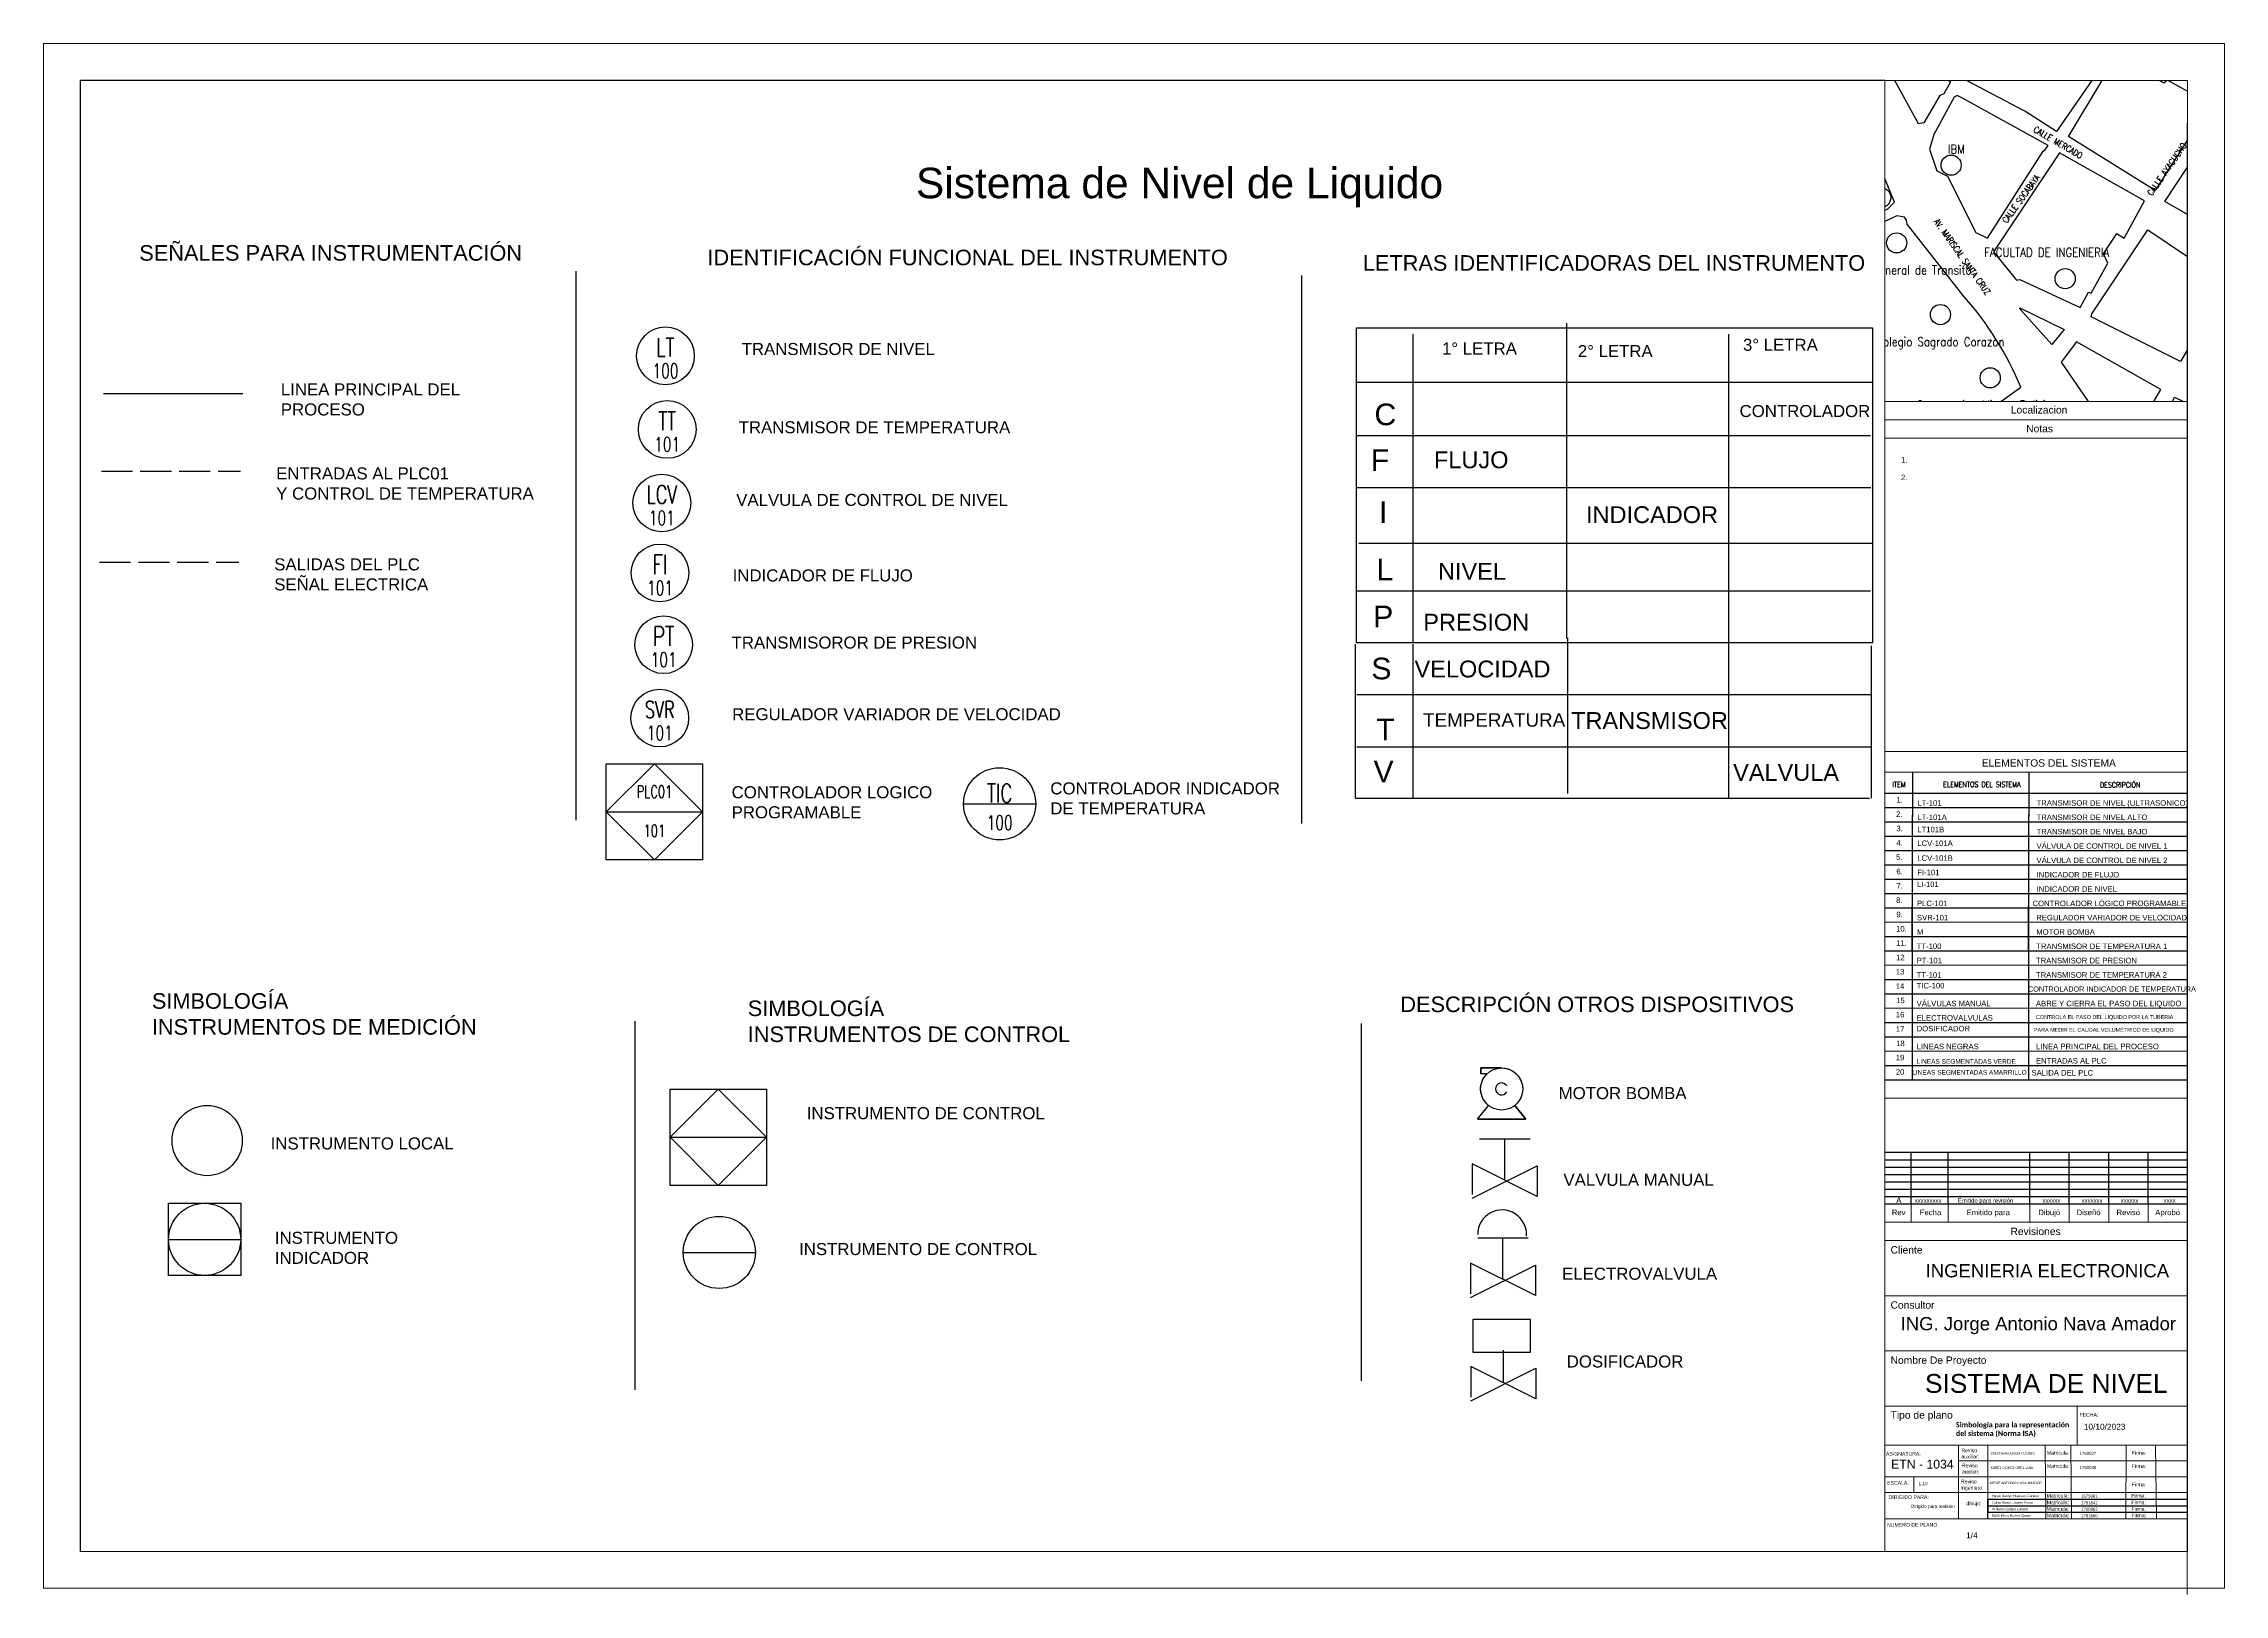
# Paper-space layout 'SIMBOLO NORMA ISA' of a CAD drawing. Header units: inches. Extents: x -6 to 835, y -20 to 578.
# The model-space entities are those that its viewports show. They can reach past a viewport. Long polylines and large blocks are cut down to what shows.
import ezdxf
from ezdxf.enums import TextEntityAlignment as Align

# ---------------------------------------------------------------- set-up
doc = ezdxf.new("R2010")
doc.units = ezdxf.units.IN
doc.header["$MEASUREMENT"] = 0
doc.linetypes.add('ACAD_ISO02W100', pattern=[15, 12, -3])
for name, color, linetype in [('00_GENE_106_TEXT', 7, 'Continuous'), ('ENTIDADES', 30, 'Continuous'), ('MANZANAS', 250, 'Continuous'), ('SYMS', 7, 'Continuous'), ('TAGS', 150, 'Continuous'), ('TEXTOS', 1, 'Continuous')]:
    doc.layers.add(name, color=color, linetype=linetype)
for name, color, linetype, lineweight in [('G-ANNO-TTLB', 7, 'Continuous', 9), ('G-ANNO-TTLB-MEDM', 7, 'Continuous', 9), ('G-ANNO-TTLB-THIN', 7, 'Continuous', 9)]:
    doc.layers.add(name, color=color, linetype=linetype, lineweight=lineweight)
doc.styles.add('Arial', font='arial.ttf', dxfattribs={"height": 0.2})
doc.styles.add('Arial_1', font='arial.ttf', dxfattribs={"height": 150})
doc.styles.add('Arial_2', font='arial.ttf', dxfattribs={"height": 1.5})
doc.styles.add('ROMANS-SP', font='romans.shx', dxfattribs={"width": 0.75})
doc.styles.add('S1', font='simplex', dxfattribs={"width": 0.8, "height": 7})
doc.styles.add('S3', font='simplex', dxfattribs={"width": 0.85, "height": 10})
doc.styles.get("Standard").update_dxf_attribs({"font": 'arial.ttf'})
doc.styles.add('WD', font='romans.shx')

# ---------------------------------------------------------------- blocks, each defined once
blk = doc.blocks.new('HIN1_INFRONT_MAIN_PLC')
for p, q in [((-0.5, -0.5), (-0.5, 0.5)), ((-0.5, 0.5), (0.5, 0.5)), ((0.5, 0.5), (0.5, -0.5)), ((0.5, -0.5), (-0.5, -0.5))]:
    blk.add_line(p, q)
at = {"ltscale": 0.127}
blk.add_line((-0.5, 0), (0.5, 0), dxfattribs=at)
at = {"ltscale": 25.4, "flags": 128}
blk.add_lwpolyline([(0, 0.5), (-0.5, 0), (0, -0.5), (0.5, 0)], close=True, dxfattribs=at)
at = {"ltscale": 3.2258, "flags": 128}
blk.add_lwpolyline([(0, 0.5), (-0.5, 0), (0, -0.5), (0.5, 0)], close=True, dxfattribs=at)
blk.add_lwpolyline([(0, 0.5), (-0.5, 0), (0, -0.5), (0.5, 0)], close=True, dxfattribs=at)
at = {"style": 'WD', "width": 0.7}
for tag, height, p in [('INST', 0.125, (-0.582, 0.416)), ('LOC', 0.125, (-0.582, 0.254)), ('TERM01', 0.0625, (-0.524, 0.018))]:
    blk.add_attdef(tag, text='', height=height, dxfattribs=at).set_placement(p, align=Align.RIGHT)
for tag, p, height in [('X2TERM04', (0, 0.5), 0.005), ('TERM04', (0.021, 0.531), 0.0625), ('X4TERM01', (-0.5, 0), 0.005), ('X1TERM03', (0.5, 0), 0.005), ('TERM03', (0.522, 0.018), 0.0625), ('RATING1', (0.548, -0.168), 0.125), ('DESC1', (0.548, -0.327), 0.125), ('DESC2', (0.548, -0.517), 0.125), ('X8TERM02', (0, -0.5), 0.005), ('TERM02', (0.023, -0.581), 0.0625), ('DESC3', (0.548, -0.697), 0.125), ('WDTAGALT', (0.548, -0.872), 0.125)]:
    blk.add_attdef(tag, p, '', height=height, dxfattribs=at)
for tag, p in [('TAG1_PART1', (0, 0.147)), ('TAG1_PART2', (0, -0.26))]:
    blk.add_attdef(tag, text='', height=0.125, dxfattribs=at).set_placement(p, align=Align.CENTER)
blk.add_attdef('XREF', text='', height=0.0625, rotation=0.0625, dxfattribs=at).set_placement((0.63, 0.377), align=Align.TOP_CENTER)
at = {"style": 'WD', "width": 0.7, "flags": 1}
for tag, p in [('WDTYPE', (-0.577, -0.17)), ('FAMILY', (-0.579, -0.223)), ('CAT', (-0.587, -0.253)), ('MFG', (-0.586, -0.28)), ('ASSYCODE', (-0.566, -0.306))]:
    blk.add_attdef(tag, text='', height=0.01, dxfattribs=at).set_placement(p, align=Align.CENTER)
blk = doc.blocks.new('HIN1_FIELD_MOUNT')
at = {"ltscale": 3.2258}
blk.add_circle((0, 0), 0.5, dxfattribs=at)
at = {"style": 'WD', "width": 0.7}
for tag, height, p in [('INST', 0.125, (-0.454, 0.471)), ('LOC', 0.125, (-0.454, 0.309)), ('TERM01', 0.0625, (-0.524, 0.018))]:
    blk.add_attdef(tag, text='', height=height, dxfattribs=at).set_placement(p, align=Align.RIGHT)
for tag, p, height in [('X2TERM04', (0, 0.5), 0.005), ('TERM04', (0.021, 0.531), 0.0625), ('X4TERM01', (-0.5, 0), 0.005), ('X1TERM03', (0.5, 0), 0.005), ('TERM03', (0.522, 0.018), 0.0625), ('RATING1', (0.513, -0.159), 0.125), ('DESC1', (0.513, -0.318), 0.125), ('X8TERM02', (0, -0.5), 0.005), ('TERM02', (0.023, -0.581), 0.0625), ('WDTAGALT', (0.513, -0.863), 0.125), ('DESC2', (0.513, -0.508), 0.125), ('DESC3', (0.513, -0.688), 0.125)]:
    blk.add_attdef(tag, p, '', height=height, dxfattribs=at)
blk.add_attdef('XREF', text='', height=0.0625, rotation=0.0625, dxfattribs=at).set_placement((0.546, 0.412), align=Align.TOP_CENTER)
for tag, p in [('TAG1_PART1', (0, 0.147)), ('TAG1_PART2', (0, -0.26))]:
    blk.add_attdef(tag, text='', height=0.125, dxfattribs=at).set_placement(p, align=Align.CENTER)
at = {"style": 'WD', "width": 0.7, "flags": 1}
for tag, p in [('WDTYPE', (-0.535, -0.17)), ('CAT', (-0.546, -0.253)), ('MFG', (-0.544, -0.28)), ('FAMILY', (-0.537, -0.223)), ('ASSYCODE', (-0.525, -0.306))]:
    blk.add_attdef(tag, text='', height=0.01, dxfattribs=at).set_placement(p, align=Align.CENTER)
blk = doc.blocks.new('VP1_CENTRIFUGAL_PUMP1')
at = {"ltscale": 3.2258}
for p, q in [((0.625, 0.5), (0.342, 0.273)), ((0.625, -0.5), (0.625, 0.5)), ((-0.437, 0), (-0.437, -0.436)), ((-0.437, -0.436), (-0.312, -0.436)), ((-0.312, -0.306), (-0.312, -0.436)), ((0.625, -0.5), (0.342, -0.273))]:
    blk.add_line(p, q, dxfattribs=at)
at = {"ltscale": 25.4}
blk.add_lwpolyline([(-0.312, -0.306), (-0.312, -0.436), (-0.437, -0.436), (-0.437, 0, -0.708958), (0.342, 0.273), (0.625, 0.5), (0.625, -0.5), (0.342, -0.273, -0.450073)], format="xyb", close=True, dxfattribs=at)
at = {"ltscale": 3.2258}
blk.add_circle((0, 0), 0.438, dxfattribs=at)
blk.add_arc((0, 0), 0.125, 120, 60, dxfattribs=at)
at = {"style": 'WD'}
for tag, height, p in [('TAG1', 0.125, (-0.433, 0.359)), ('INST', 0.125, (-0.433, 0.723)), ('LOC', 0.125, (-0.433, 0.537)), ('TERM03', 0.0625, (-0.469, 0.021)), ('TERM02', 0.0625, (-0.469, -0.196)), ('TERM01', 0.0625, (-0.399, -0.508))]:
    blk.add_attdef(tag, text='', height=height, dxfattribs=at).set_placement(p, align=Align.RIGHT)
blk.add_attdef('XREF', text='', height=0.0625, rotation=0.0625, dxfattribs=at).set_placement((0.777, 0.595), align=Align.TOP_CENTER)
for tag, p, height in [('X4TERM03', (-0.437, 0), 0.005), ('X2TERM04', (0, 0), 0.005), ('TERM04', (0.01, 0.011), 0.0625), ('X4TERM02', (-0.437, -0.218), 0.005), ('X8TERM01', (-0.375, -0.436), 0.005), ('RATING1', (0.647, -0.149), 0.125), ('DESC1', (0.647, -0.366), 0.125), ('DESC2', (0.647, -0.55), 0.125), ('WDTAGALT', (0.647, -0.925), 0.125), ('DESC3', (0.647, -0.74), 0.125)]:
    blk.add_attdef(tag, p, '', height=height, dxfattribs=at)
at = {"style": 'WD', "flags": 1}
for tag, p in [('WDTYPE', (-0.097, -0.246)), ('FAMILY', (-0.01, -0.17)), ('CAT', (-0.01, -0.214)), ('MFG', (-0.008, -0.246)), ('ASSYCODE', (0.02, -0.275))]:
    blk.add_attdef(tag, text='', height=0.01, dxfattribs=at).set_placement(p, align=Align.CENTER)
blk = doc.blocks.new('HIN1_INFRONT_MAIN_C')
for p, q in [((-0.5, -0.5), (-0.5, 0.5)), ((-0.5, 0.5), (0.5, 0.5)), ((0.5, 0.5), (0.5, -0.5)), ((0.5, -0.5), (-0.5, -0.5))]:
    blk.add_line(p, q)
at = {"ltscale": 0.127}
blk.add_line((-0.5, 0), (0.5, 0), dxfattribs=at)
at = {"ltscale": 3.2258}
blk.add_circle((0, 0), 0.5, dxfattribs=at)
at = {"style": 'WD', "width": 0.7}
for tag, height, p in [('INST', 0.125, (-0.553, 0.447)), ('LOC', 0.125, (-0.553, 0.285)), ('TERM01', 0.0625, (-0.524, 0.018))]:
    blk.add_attdef(tag, text='', height=height, dxfattribs=at).set_placement(p, align=Align.RIGHT)
for tag, p, height in [('X2TERM04', (0, 0.5), 0.005), ('TERM04', (0.021, 0.531), 0.0625), ('X4TERM01', (-0.5, 0), 0.005), ('X1TERM03', (0.5, 0), 0.005), ('TERM03', (0.522, 0.018), 0.0625), ('RATING1', (0.526, -0.16), 0.125), ('DESC1', (0.526, -0.319), 0.125), ('X8TERM02', (0, -0.5), 0.005), ('TERM02', (0.023, -0.581), 0.0625), ('DESC2', (0.526, -0.509), 0.125), ('DESC3', (0.526, -0.69), 0.125), ('WDTAGALT', (0.526, -0.864), 0.125)]:
    blk.add_attdef(tag, p, '', height=height, dxfattribs=at)
blk.add_attdef('XREF', text='', height=0.0625, rotation=0.0625, dxfattribs=at).set_placement((0.63, 0.377), align=Align.TOP_CENTER)
for tag, p in [('TAG1_PART1', (0, 0.147)), ('TAG1_PART2', (0, -0.26))]:
    blk.add_attdef(tag, text='', height=0.125, dxfattribs=at).set_placement(p, align=Align.CENTER)
at = {"style": 'WD', "width": 0.7, "flags": 1}
for tag, p in [('WDTYPE', (-0.577, -0.17)), ('CAT', (-0.587, -0.253)), ('MFG', (-0.586, -0.28)), ('FAMILY', (-0.579, -0.223)), ('ASSYCODE', (-0.566, -0.306))]:
    blk.add_attdef(tag, text='', height=0.01, dxfattribs=at).set_placement(p, align=Align.CENTER)
blk = doc.blocks.new('HIN1_INFRONT_MAIN')
at = {"ltscale": 0.127}
blk.add_line((-0.5, 0), (0.5, 0), dxfattribs=at)
at = {"ltscale": 3.2258}
blk.add_circle((0, 0), 0.5, dxfattribs=at)
at = {"style": 'WD', "width": 0.7}
for tag, height, p in [('INST', 0.125, (-0.481, 0.455)), ('LOC', 0.125, (-0.481, 0.293)), ('TERM01', 0.0625, (-0.524, 0.018))]:
    blk.add_attdef(tag, text='', height=height, dxfattribs=at).set_placement(p, align=Align.RIGHT)
for tag, p, height in [('X2TERM04', (0, 0.5), 0.005), ('TERM04', (0.021, 0.531), 0.0625), ('X4TERM01', (-0.5, 0), 0.005), ('X1TERM03', (0.5, 0), 0.005), ('TERM03', (0.522, 0.018), 0.0625), ('RATING1', (0.513, -0.162), 0.125), ('DESC1', (0.513, -0.321), 0.125), ('X8TERM02', (0, -0.5), 0.005), ('TERM02', (0.023, -0.581), 0.0625), ('DESC2', (0.513, -0.51), 0.125), ('DESC3', (0.513, -0.691), 0.125), ('WDTAGALT', (0.513, -0.866), 0.125)]:
    blk.add_attdef(tag, p, '', height=height, dxfattribs=at)
blk.add_attdef('XREF', text='', height=0.0625, rotation=0.0625, dxfattribs=at).set_placement((0.546, 0.412), align=Align.TOP_CENTER)
for tag, p in [('TAG1_PART1', (0, 0.147)), ('TAG1_PART2', (0, -0.26))]:
    blk.add_attdef(tag, text='', height=0.125, dxfattribs=at).set_placement(p, align=Align.CENTER)
at = {"style": 'WD', "width": 0.7, "flags": 1}
for tag, p in [('WDTYPE', (-0.535, -0.17)), ('CAT', (-0.546, -0.253)), ('MFG', (-0.544, -0.28)), ('FAMILY', (-0.537, -0.223)), ('ASSYCODE', (-0.525, -0.306))]:
    blk.add_attdef(tag, text='', height=0.01, dxfattribs=at).set_placement(p, align=Align.CENTER)

msp = doc.modelspace()

# ---------------------------------------------------------------- linework, layer by layer
at = {"layer": 'ENTIDADES'}
for centre in [(3054.98, 1089.84), (2999.13, 1064.12), (3011.78, 1028.2), (3046.52, 971.32), (3086, 921.18)]:
    msp.add_circle(centre, 8, dxfattribs=at)
at = {"layer": 'ENTIDADES', "color": 18, "true_color": 0x000000}
msp.add_circle((3145.41, 999.82), 8, dxfattribs=at)
at = {"layer": 'MANZANAS'}
for points in [[(3195.34, 1188.52), (3236.94, 1252.17), (3274.11, 1228.69), (3281.02, 1233.13), (3310.4, 1213.23), (3309.72, 1208.78), (3265.68, 1144.46)], [(2978.55, 1215.74), (2995.07, 1231.08), (2997.97, 1231.29), (3044.42, 1169.9), (3046.63, 1163.88), (3054.42, 1155.84), (3049.27, 1146.49), (3046.15, 1145.16), (3033.4, 1123.35), (3029.16, 1122.69)], [(3067.12, 1157.15), (3114.29, 1222.57), (3163.71, 1197.06), (3163.26, 1191.04), (3179.72, 1177.41), (3168.54, 1160.05), (3138.58, 1116.65), (3113.43, 1132.76)], [(3148.15, 1112.62), (3188.64, 1180.07), (3205.78, 1169.33), (3205.32, 1164.65), (3223.8, 1155.25), (3226.26, 1157.47), (3260.76, 1138.23), (3216.71, 1069.68)], [(3063.97, 1142.89), (3059.74, 1145.13), (3057.51, 1143.8), (3041.4, 1114.19), (3037.81, 1102.61), (3043.57, 1085.44), (3052.03, 1081.18), (3074.66, 1036.34), (3083.79, 1032.08), (3127.85, 1100.85), (3129.41, 1101.74), (3131.87, 1105.53)], [(3224.46, 1061.01), (3268.75, 1128.13), (3333.14, 1091.15), (3333.61, 1087.82), (3294.43, 1020.97)], [(3088.67, 1021.15), (3106.9, 998.6), (3109.57, 999.26), (3157.22, 976.87), (3163.93, 989.12), (3165.94, 988.44), (3179.36, 1012.04), (3175.81, 1019.4), (3186.32, 1035.65), (3192.11, 1031.85), (3196.81, 1040.08), (3208.22, 1061.45), (3140.99, 1099.49)], [(3210.88, 1038.64), (3277.34, 993.9), (3255.44, 957.67), (3251.86, 959.86), (3236.98, 934.15), (3165.94, 969.51), (3166.58, 971.96)], [(3144.7, 959.52), (3134.87, 947.72), (3109.52, 975.86), (3109.52, 976.75)], [(3221.4, 911.99), (3154.34, 949.83), (3142.26, 933.71), (3191.63, 861.23)], [(3220.35, 881.29), (3232.13, 905.86), (3309.2, 868.33), (3278.28, 821.57), (3269.57, 826.38), (3271.28, 832.85), (3254.08, 842.02), (3260.2, 853.42), (3248.13, 859.76), (3242.83, 855.48)]]:
    msp.add_lwpolyline(points, close=True, dxfattribs=at)
for points in [[(2928.65, 1021.94), (3004.72, 1055.21), (3010.08, 1060.55), (2985.92, 1119.66), (2965.84, 1111.01), (2960.96, 1123.5), (2981.71, 1131.48), (2971.09, 1166.5), (2965.51, 1166.06), (2957.1, 1191.71), (2934.35, 1183.96), (2855.12, 1134.21, -0.089829), (2927.54, 1024.84)], [(2931.75, 1011.24, 0.058627), (2998.75, 869.79), (2997.85, 867.79), (3014.29, 845.24), (3048.22, 867.68), (3046.66, 868.8), (3110.28, 913.68, 0.082197), (3065.41, 985.54), (3020.07, 1043.14), (3019.63, 1046.26), (3018.08, 1048.72), (3011.84, 1049.62)]]:
    msp.add_lwpolyline(points, format="xyb", close=True, dxfattribs=at)

# ---------------------------------------------------------------- texts
at = {"layer": 'ENTIDADES', "style": 'S3', "width": 0.85}
for s, p in [('IBM', (3059.17, 1098.97)), ('Direccion General de Transito', (3011.78, 1003.2)), ('Colegio Sagrado Corazon', (3046.52, 946.32)), ('Corporacion Minera Boliviana', (3086, 896.18))]:
    msp.add_text(s, height=7, dxfattribs=at).set_placement(p, align=Align.CENTER)
at = {"layer": 'ENTIDADES', "color": 18, "true_color": 0x000000, "style": 'S3', "width": 0.85}
msp.add_text('FACULTAD DE INGENIERIA', height=7, dxfattribs=at).set_placement((3130.78, 1017.2), align=Align.CENTER)
at = {"layer": 'TEXTOS', "style": 'S1'}
for s, rotation, width, p in [('CALLE MERCADO', 329.63733, 0.8, (3139.81, 1107.83)), ('CALLE AYACUCHO', 55.2245, 0.85, (3226.11, 1086.67)), ('CALLE SOCABAYA', 53.84695, 0.8, (3110.43, 1063.19)), ('AV. MARISCAL SANTA CRUZ', 305.29824, 0.8, (3063.77, 1017.2))]:
    msp.add_text(s, height=5, rotation=rotation, dxfattribs=dict(at, width=width)).set_placement(p, align=Align.MIDDLE)

psp = doc.layouts.new('SIMBOLO NORMA ISA')

# ---------------------------------------------------------------- linework, layer by layer
at = {"color": 18, "true_color": 0x000000}
for p, q in [((7.85, -3.49), (7.85, 563.79)), ((703.73, 563.79), (7.85, 563.79)), ((743.44, 9.14), (743.44, 16.64)), ((743.44, 16.64), (743.44, 11.64)), ((743.44, 16.64), (820.49, 16.64)), ((743.44, 14.14), (820.49, 14.14)), ((743.44, 11.64), (820.49, 11.64))]:
    psp.add_line(p, q, dxfattribs=at)
for p, q in [((198.94, 490.21), (198.94, 278.47)), ((478.76, 488.56), (478.76, 277.17)), ((16.74, 443.01), (70.44, 443.01)), ((221.62, 200.94), (221.62, 58.84)), ((501.76, 200.12), (501.76, 62.28)), ((547.42, 155.67), (566.9, 155.67)), ((557.16, 139.69), (557.16, 155.67)), ((569.69, 133.44), (544.64, 145.94)), ((544.64, 145.94), (544.64, 134.13)), ((544.64, 132.74), (569.69, 145.25)), ((569.69, 145.25), (569.69, 133.44)), ((546.72, 117.39), (566.2, 117.39)), ((556.46, 101.41), (556.46, 117.39)), ((568.98, 95.16), (543.93, 107.67)), ((543.93, 107.67), (543.93, 95.85)), ((543.93, 94.46), (568.98, 106.97)), ((568.98, 106.97), (568.98, 95.16)), ((569.17, 55.33), (544.12, 67.84)), ((544.12, 67.84), (544.12, 56.02)), ((556.64, 61.58), (556.64, 74.09)), ((544.12, 54.63), (569.17, 67.14)), ((569.17, 67.14), (569.17, 55.33))]:
    psp.add_line(p, q)
at = {"color": 122}
for p, q in [((521.68, 465.94), (521.68, 346.84)), ((581.02, 470.12), (581.02, 348.6)), ((499.92, 447.43), (698.95, 447.43)), ((499.92, 426.83), (698.14, 426.83)), ((500.13, 406.85), (698.35, 406.85)), ((500.82, 385.31), (699.04, 385.31)), ((499.92, 366.99), (698.14, 366.99)), ((500.13, 326.94), (698.35, 326.94)), ((500.13, 306.78), (698.35, 306.78)), ((499.63, 287.04), (697.85, 287.04))]:
    psp.add_line(p, q, dxfattribs=at)
at = {"color": 122, "lineweight": 30}
psp.add_line((643.4, 465.94), (643.4, 346.03), dxfattribs=at)
at = {"color": 114, "linetype": 'ACAD_ISO02W100', "lineweight": -2, "true_color": 0x139b48}
psp.add_line((15.96, 413.04), (69.66, 413.04), dxfattribs=at)
at = {"color": 40, "linetype": 'ACAD_ISO02W100', "true_color": 0xf8d731}
psp.add_line((15.21, 377.98), (68.91, 377.98), dxfattribs=at)
at = {"color": 114, "true_color": 0x139b48}
for p, q in [((499.43, 346.39), (499.43, 287.04)), ((521.7, 346.39), (521.7, 287.04)), ((581.35, 348.82), (581.35, 288.77)), ((643.46, 346.39), (643.46, 287.04)), ((698.42, 345.7), (698.42, 287.04))]:
    psp.add_line(p, q, dxfattribs=at)
at = {"color": 122}
psp.add_lwpolyline([(499.92, 468.35), (698.95, 468.35), (698.95, 346.84), (499.92, 346.84)], close=True, dxfattribs=at)
for points in [[(714.38, 297.03), (714.2, 228.1)], [(759.26, 297.03), (759.06, 228.1)], [(703.85, 288.91), (820.6, 288.91)], [(703.85, 283.38), (820.6, 283.38)], [(703.85, 277.84), (820.6, 277.84)], [(714.27, 280.48), (714.27, 178.42)], [(759.15, 280.48), (759.15, 178.42)], [(703.85, 272.31), (820.6, 272.31)], [(703.85, 266.78), (820.6, 266.78)], [(703.85, 261.25), (820.6, 261.25)], [(703.85, 255.72), (820.6, 255.72)], [(703.85, 250.19), (820.6, 250.19)], [(703.85, 244.66), (820.6, 244.66)], [(703.73, 233.63), (820.49, 233.63)], [(703.73, 228.1), (820.49, 228.1)], [(703.62, 217.07), (820.38, 217.07)], [(703.62, 211.54), (820.38, 211.54)], [(703.62, 200.51), (820.38, 200.51)], [(703.62, 194.98), (820.38, 194.98)], [(703.62, 194.98), (820.38, 194.98)], [(703.62, 183.95), (820.38, 183.95)], [(703.62, 178.42), (820.38, 178.42)], [(703.73, 150.43), (820.49, 150.43)], [(703.73, 147.59), (820.49, 147.59)], [(703.73, 144.75), (820.49, 144.75)], [(713.92, 130.57), (713.92, 150.43)], [(728.1, 130.57), (728.1, 150.43)], [(759.62, 130.57), (759.62, 150.43)], [(774.84, 130.57), (774.84, 150.43)], [(790.05, 130.57), (790.05, 150.43)], [(805.27, 130.57), (805.27, 150.43)], [(703.73, 141.92), (820.49, 141.92)], [(703.73, 139.08), (820.49, 139.08)], [(703.73, 136.25), (820.49, 136.25)], [(703.73, 133.41), (820.49, 133.41)], [(703.73, 130.57), (820.49, 130.57)]]:
    psp.add_lwpolyline(points)
psp.add_lwpolyline([(544.82, 73.4), (567.08, 73.4), (567.08, 85.9), (544.82, 85.9)], close=True)
at = {"color": 0}
psp.add_circle((56.74, 154.95), 13.54, dxfattribs=at)
psp.add_arc((556.12, 118.78), 9.41, 355.76329, 179.99996)
at = {"layer": 'G-ANNO-TTLB'}
for p, q in [((703.73, 439.97), (820.49, 439.97)), ((703.73, 432.88), (820.49, 432.88)), ((820.49, 239.16), (703.73, 239.16)), ((820.38, 222.6), (703.62, 222.6)), ((820.38, 206.04), (703.62, 206.04)), ((820.38, 189.49), (703.62, 189.49)), ((820.49, 171.3), (703.73, 171.3)), ((703.73, 150.43), (820.49, 150.43)), ((703.73, 130.57), (820.49, 130.57)), ((703.73, 130.57), (820.49, 130.57)), ((713.92, 130.57), (713.92, 123.48)), ((713.92, 130.57), (713.92, 123.48)), ((728.1, 130.57), (728.1, 123.48)), ((728.1, 130.57), (728.1, 123.48)), ((759.62, 130.57), (759.62, 123.48)), ((759.62, 130.57), (759.62, 123.48)), ((774.84, 130.57), (774.84, 123.48)), ((774.84, 130.57), (774.84, 123.48)), ((790.05, 130.57), (790.05, 123.48)), ((790.05, 130.57), (790.05, 123.48)), ((805.27, 130.57), (805.27, 123.48)), ((805.27, 130.57), (805.27, 123.48)), ((703.73, 123.48), (820.49, 123.48)), ((820.49, 95.12), (703.73, 95.12)), ((820.49, 73.84), (703.73, 73.84)), ((820.49, 52.57), (703.73, 52.57)), ((777.94, 52.57), (777.94, 37.5)), ((820.49, 37.5), (703.73, 37.5)), ((732.1, 37.5), (732.1, 9.14)), ((743.44, 37.5), (743.44, 9.14)), ((765.51, 37.5), (765.75, 9.14)), ((775.46, 37.5), (775.7, 9.14)), ((796.76, 37.5), (796.61, 9.14)), ((808.11, 37.5), (808.45, 9.14)), ((703.73, 25.32), (820.49, 25.32)), ((714.96, 25.32), (714.96, 19.23)), ((732.1, 31.41), (820.49, 31.41)), ((703.73, 19.23), (820.49, 19.23)), ((703.73, 9.14), (820.49, 9.14)), ((7.85, -3.49), (820.49, -3.49))]:
    psp.add_line(p, q, dxfattribs=at)
at = {"layer": 'G-ANNO-TTLB-MEDM'}
for p, q in [((7.85, 563.79), (820.49, 563.79)), ((703.73, 563.79), (703.73, -3.49)), ((820.49, 563.79), (820.49, -3.49)), ((820.38, 547.24), (820.38, -20.05)), ((703.73, 425.79), (820.49, 425.79)), ((703.73, 304.97), (820.49, 304.97))]:
    psp.add_line(p, q, dxfattribs=at)
at = {"layer": 'G-ANNO-TTLB-THIN'}
for p, q in [((-6.33, 577.98), (-6.33, -17.67)), ((834.67, 577.98), (-6.33, 577.98)), ((834.67, -17.67), (834.67, 577.98)), ((703.73, 297.03), (820.49, 297.03)), ((703.73, 116.39), (820.49, 116.39)), ((-6.33, -17.67), (834.67, -17.67))]:
    psp.add_line(p, q, dxfattribs=at)

# ---------------------------------------------------------------- block references
at = {"layer": 'SYMS'}
ref = psp.add_blockref('HIN1_FIELD_MOUNT', (233.47, 457.57), dxfattribs=dict(at, xscale=22.26278064892869, yscale=22.26278064892869, zscale=22.26278064892869))
ref.add_attrib('TAG1_PART1', 'LT', dxfattribs={"layer": 'TAGS', "color": 0, "height": 7.05, "style": 'WD', "width": 0.7}).set_placement((233.47, 460.84), align=Align.MIDDLE)
ref.add_attrib('TAG1_PART2', '100', dxfattribs={"layer": 'TAGS', "color": 0, "height": 5.566, "style": 'WD', "width": 0.7}).set_placement((233.47, 451.78), align=Align.MIDDLE)
ref = psp.add_blockref('HIN1_FIELD_MOUNT', (234.16, 429.2), dxfattribs=dict(at, xscale=22.26278064892869, yscale=22.26278064892869, zscale=22.26278064892869))
ref.add_attrib('TAG1_PART1', 'TT', dxfattribs={"layer": 'TAGS', "color": 0, "height": 7.05, "style": 'WD', "width": 0.7}).set_placement((234.16, 432.47), align=Align.MIDDLE)
ref.add_attrib('TAG1_PART2', '101', dxfattribs={"layer": 'TAGS', "color": 0, "height": 5.566, "style": 'WD', "width": 0.7}).set_placement((234.16, 423.41), align=Align.MIDDLE)
ref = psp.add_blockref('HIN1_FIELD_MOUNT', (232.08, 400.83), dxfattribs=dict(at, xscale=22.26278064892869, yscale=22.26278064892869, zscale=22.26278064892869))
ref.add_attrib('TAG1_PART1', 'LCV', dxfattribs={"layer": 'TAGS', "color": 0, "height": 7.05, "style": 'WD', "width": 0.7}).set_placement((232.08, 404.11), align=Align.MIDDLE)
ref.add_attrib('TAG1_PART2', '101', dxfattribs={"layer": 'TAGS', "color": 0, "height": 5.566, "style": 'WD', "width": 0.7}).set_placement((232.08, 395.04), align=Align.MIDDLE)
ref = psp.add_blockref('HIN1_FIELD_MOUNT', (231.39, 373.85), dxfattribs=dict(at, xscale=22.26278064892869, yscale=22.26278064892869, zscale=22.26278064892869))
ref.add_attrib('TAG1_PART1', 'FI', dxfattribs={"layer": 'TAGS', "color": 0, "height": 7.421, "style": 'WD', "width": 0.7}).set_placement((231.39, 377.12), align=Align.MIDDLE)
ref.add_attrib('TAG1_PART2', '101', dxfattribs={"layer": 'TAGS', "color": 0, "height": 5.566, "style": 'WD', "width": 0.7}).set_placement((231.39, 368.06), align=Align.MIDDLE)
ref = psp.add_blockref('HIN1_FIELD_MOUNT', (232.78, 346.17), dxfattribs=dict(at, xscale=22.26278064892869, yscale=22.26278064892869, zscale=22.26278064892869))
ref.add_attrib('TAG1_PART1', 'PT', dxfattribs={"layer": 'TAGS', "color": 0, "height": 7.421, "style": 'WD', "width": 0.7}).set_placement((232.78, 349.44), align=Align.MIDDLE)
ref.add_attrib('TAG1_PART2', '101', dxfattribs={"layer": 'TAGS', "color": 0, "height": 5.566, "style": 'WD', "width": 0.7}).set_placement((232.78, 340.38), align=Align.MIDDLE)
ref = psp.add_blockref('HIN1_FIELD_MOUNT', (231.28, 317.89), dxfattribs=dict(at, xscale=22.26278064892869, yscale=22.26278064892869, zscale=22.26278064892869))
ref.add_attrib('TAG1_PART1', 'SVR', dxfattribs={"layer": 'TAGS', "color": 0, "height": 6.493, "style": 'WD', "width": 0.7}).set_placement((231.28, 321.16), align=Align.MIDDLE)
ref.add_attrib('TAG1_PART2', '101', dxfattribs={"layer": 'TAGS', "color": 0, "height": 5.566, "style": 'WD', "width": 0.7}).set_placement((231.28, 312.1), align=Align.MIDDLE)
ref = psp.add_blockref('HIN1_INFRONT_MAIN_PLC', (229.23, 281.74), dxfattribs=dict(at, xscale=37.10463441488115, yscale=37.10463441488115, zscale=37.10463441488115))
ref.add_attrib('TAG1_PART1', 'PLC01', dxfattribs={"layer": 'TAGS', "color": 0, "height": 4.638, "style": 'WD', "width": 0.7}).set_placement((229.23, 287.19), align=Align.CENTER)
ref.add_attrib('TAG1_PART2', '101', dxfattribs={"layer": 'TAGS', "color": 0, "height": 4.638, "style": 'WD', "width": 0.7}).set_placement((229.23, 272.08), align=Align.CENTER)
ref = psp.add_blockref('HIN1_INFRONT_MAIN', (362.35, 284.82), dxfattribs=dict(at, xscale=27.82847581116086, yscale=27.82847581116086, zscale=27.82847581116086))
ref.add_attrib('TAG1_PART1', 'TIC', dxfattribs={"layer": 'TAGS', "color": 0, "height": 7.235, "style": 'WD', "width": 0.7}).set_placement((362.35, 288.91), align=Align.MIDDLE)
ref.add_attrib('TAG1_PART2', '100', dxfattribs={"layer": 'TAGS', "color": 0, "height": 5.566, "style": 'WD', "width": 0.7}).set_placement((362.35, 277.58), align=Align.MIDDLE)
at = {"layer": 'SYMS', "xscale": 18.55231720744057, "yscale": 18.55231720744057, "zscale": 18.55231720744057, "rotation": 270}
psp.add_blockref('VP1_CENTRIFUGAL_PUMP1', (555.95, 174.85), dxfattribs=at)
at = {"layer": 'SYMS'}
for name, p, xscale, yscale, zscale in [('HIN1_INFRONT_MAIN_PLC', (253.86, 156.22), 37.10463441488115, 37.10463441488115, 37.10463441488115), ('HIN1_INFRONT_MAIN_C', (55.75, 116.86), 27.82847581116086, 27.82847581116086, 27.82847581116086), ('HIN1_INFRONT_MAIN', (254.23, 111.82), 27.82847581116086, 27.82847581116086, 27.82847581116086)]:
    psp.add_blockref(name, p, dxfattribs=dict(at, xscale=xscale, yscale=yscale, zscale=zscale))

# ---------------------------------------------------------------- texts
at = {"color": 3, "insert": (330.06, 530.1), "char_height": 11.7424, "attachment_point": 1}
psp.add_mtext_dynamic_manual_height_columns('{\\C256;Sistema de Nivel de Liquido}', width=236.2263, gutter_width=58.71, heights=[0], dxfattribs=at)
at = {"attachment_point": 1}
for s, width, gutter_width, heights, insert, char_height in [('SEÑALES PARA INSTRUMENTACIÓN', 274.2992, 23.19, [0], (30.56, 500.27), 6), ('IDENTIFICACIÓN FUNCIONAL DEL INSTRUMENTO', 274.2992, 23.19, [0], (249.67, 498.5), 6), ('LETRAS IDENTIFICADORAS DEL INSTRUMENTO', 274.2992, 23.19, [0], (502.42, 496.4), 6), ('TRANSMISOR DE NIVEL', 173.8824, 23.19, [4.8], (262.86, 462.53), 4.6381), ('1° LETRA', 49.1523, 23.19, [0], (532.96, 462.72), 4.638), ('3° LETRA', 49.1523, 23.19, [0], (649.02, 464.15), 4.638), ('2° LETRA', 49.1523, 23.19, [0], (585.33, 461.72), 4.638), ('LINEA PRINCIPAL DEL PROCESO', 90.8169, 23.19, [0], (85.15, 446.95), 4.6381), ('C', 16.1155, 23.19, [0], (506.88, 439.17), 8.35), ('CONTROLADOR', 60.9509, 23.19, [0], (647.71, 438.61), 4.6381), ('TRANSMISOR DE TEMPERATURA', 173.8824, 23.19, [4.8], (261.71, 432.34), 4.6381), ('F', 16.1155, 23.19, [0], (505.51, 421.55), 8.35), ('FLUJO', 52.0799, 23.19, [0], (529.86, 420.72), 6.493), ('ENTRADAS AL PLC01\\PY CONTROL DE TEMPERATURA', 136.2794, 23.19, [0], (83.36, 414.54), 4.6381), ('VALVULA DE CONTROL DE NIVEL', 173.8824, 23.19, [4.8], (260.77, 404.34), 4.6381), ('I', 16.1155, 23.19, [0], (508.65, 401.43), 8.35), ('INDICADOR', 60.9509, 23.19, [0], (588.49, 399.58), 6.493), ('SALIDAS DEL PLC\\PSEÑAL ELECTRICA ', 136.2794, 23.19, [0], (82.6, 379.48), 4.6381), ('L', 16.1155, 23.19, [0], (507.68, 379.37), 8.35), ('INDICADOR DE FLUJO', 173.8824, 23.19, [4.8], (259.4, 375.21), 4.6381), ('NIVEL', 52.0799, 23.19, [0], (531.4, 377.73), 6.493), ('P', 16.1155, 23.19, [0], (506.38, 361.23), 8.35), ('PRESION', 52.0799, 23.19, [0], (525.74, 358.1), 6.493), ('TRANSMISOROR DE PRESION', 173.8824, 23.19, [4.8], (258.97, 349.32), 4.6381), ('S', 16.1155, 23.19, [0], (505.68, 341.18), 8.35), ('VELOCIDAD', 60.9509, 23.19, [0], (522.36, 340.06), 6.493), ('REGULADOR VARIADOR DE VELOCIDAD', 173.8824, 23.19, [4.8], (259.21, 321.69), 4.6381), ('TEMPERATURA', 60.9509, 23.19, [6.72], (525.64, 319.76), 5.1946), ('TRANSMISOR', 60.9509, 23.19, [0], (582.74, 320.18), 6.493), ('T', 16.1155, 23.19, [0], (507.56, 317.71), 8.35), ('V', 16.1155, 23.19, [0], (506.53, 301.48), 8.35), ('VALVULA', 60.9509, 23.19, [0], (645.22, 300.17), 6.493), ('CONTROLADOR LOGICO\\PPROGRAMABLE', 145.0048, 23.19, [0], (258.99, 291.6), 4.6381), ('CONTROLADOR INDICADOR\\PDE TEMPERATURA', 145.0048, 23.19, [0], (381.9, 293.1), 4.6381), ('SIMBOLOGÍA\\PINSTRUMENTOS DE MEDICIÓN ', 274.2992, 23.19, [0], (35.41, 211.79), 6), ('SIMBOLOGÍA\\PINSTRUMENTOS DE CONTROL', 274.2992, 23.19, [0], (265.21, 208.96), 6), ('DESCRIPCIÓN OTROS DISPOSITIVOS', 274.2992, 23.19, [0], (516.88, 210.5), 6), ('MOTOR BOMBA ', 122.0028, 23.19, [0], (577.94, 175.57), 4.6381), ('INSTRUMENTO DE CONTROL', 146.5554, 23.19, [0], (287.97, 167.84), 4.6381), ('INSTRUMENTO LOCAL', 76.8033, 23.19, [0], (81.23, 156.17), 4.6381), ('VALVULA MANUAL', 122.0028, 23.19, [0], (579.78, 142.14), 4.6381), ('INSTRUMENTO INDICADOR', 76.8033, 23.19, [0], (82.84, 119.77), 4.6381), ('INSTRUMENTO DE CONTROL', 146.5554, 23.19, [0], (285.01, 115.43), 4.6381), ('ELECTROVALVULA ', 122.0028, 23.19, [0], (579.27, 105.93), 4.6381), ('INGENIERIA ELECTRONICA', 127.3175, 39.2, [17.1], (719.46, 107.32), 5.1046), ('ING. Jorge Antonio Nava Amador', 127.3175, 39.2, [17.1], (709.81, 86.9), 5.1046), ('DOSIFICADOR', 122.0028, 23.19, [0], (581.05, 72.08), 4.6381), ('SISTEMA DE NIVEL', 126.8345, 55.75, [20.36], (719.2, 64.92), 7.26), ('{\\fCalibri|b1|i0|c0|p34;Simbología para la representación \\Pdel sistema (Norma ISA)}', 82.9486, 17.64, [13.79], (731.14, 46.36), 2), ('10/10/2023', 26.7247, 1.42, [4.26], (780.45, 45.75), 2.297), ('CRISTHIAN APAZA FLORES', 39.486, 1.42, [6.31], (744.55, 34.71), 0.9146), ('1760027', 39.486, 1.42, [6.31], (778.85, 34.92), 1.171), ('ETN - 1034', 31.3712, 5.23, [9.18], (706.15, 31.86), 3.375), ('KAREL GOMEZ ORELLANA', 39.486, 1.42, [6.31], (744.55, 29.27), 0.9146), ('1760036', 39.486, 1.42, [6.31], (778.85, 29.46), 1.171), ('1:10', 26.7247, 1.42, [4.26], (716.7, 23.35), 1.292), ('JORGE ANTONIO NAVA AMADOR', 39.486, 1.42, [6.31], (743.89, 23.39), 0.9146), ('Heydi Marilyn Huanaco Condori', 39.486, 1.42, [6.31], (745.12, 18.41), 0.9146), ('1679381', 39.486, 1.42, [6.31], (779.42, 18.44), 1.171), ('Dirigido para revision', 26.7247, 1.42, [4.26], (713.75, 14.6), 1.292), ('Williams Quispe Lucana', 39.486, 1.42, [6.31], (745.12, 13.32), 0.9146), ('Guido Alvaro Linares\\~Poma', 39.486, 1.42, [6.31], (745.12, 15.82), 0.9146), ('Edith Elvira Ramos Queso', 39.486, 1.42, [6.31], (745.12, 10.82), 0.9146), ('1751842', 39.486, 1.42, [6.31], (779.42, 15.85), 1.171), ('1700862', 39.486, 1.42, [6.31], (779.42, 13.35), 1.171), ('1751860', 39.486, 1.42, [6.31], (779.42, 10.85), 1.171), ('1/4', 26.7247, 1.42, [4.26], (735.05, 3.82), 2.297)]:
    psp.add_mtext_dynamic_manual_height_columns(s, width=width, gutter_width=gutter_width, heights=heights, dxfattribs=dict(at, insert=insert, char_height=char_height))
at = {"insert": (761.19, 198.4), "char_height": 1.5, "width": 55.6667, "attachment_point": 1}
psp.add_mtext('PARA MEDIR EL CAUDAL VOLUMÉTRICO DE LIQUIDO', dxfattribs=at)
at = {"layer": '00_GENE_106_TEXT', "style": 'ROMANS-SP', "width": 0.75}
for s, height, p in [('ITEM', 2.031, (706.62, 291.3)), ('ELEMENTOS DEL SISTEMA', 2.0306, (726.22, 291.3)), ('DESCRIPCIÓN ', 2.0306, (786.71, 291.1))]:
    psp.add_text(s, height=height, rotation=359.99732, dxfattribs=at).set_placement(p)
at = {"layer": 'G-ANNO-TTLB', "attachment_point": 1}
for s, insert, char_height, width, style in [('Localizacion', (752.32, 438.17), 2.8364, 27.1734, 'Arial'), ('Notas', (758.23, 430.93), 2.836, 12.8477, 'Arial'), ('1.', (709.95, 418.51), 2.127, 10.3476, 'Arial_2'), ('2.', (709.95, 411.76), 2.127, 10.3476, 'Arial_2'), ('ELEMENTOS DEL SISTEMA', (741.09, 301.99), 2.8364, 57.2134, 'Arial'), ('1.', (708.18, 287.44), 2.127, 10.3476, 'Arial_2'), ('LT-101', (716.22, 286.21), 2.127, 50.3833, 'Arial_2'), ('TRANSMISOR DE NIVEL (ULTRASONICO)', (762.22, 286.21), 2.1273, 58.4635, 'Arial_2'), ('2.', (708.07, 281.9), 2.127, 10.3476, 'Arial_2'), ('LT-101A', (716.22, 280.68), 2.127, 50.3833, 'Arial_2'), ('TRANSMISOR DE NIVEL ALTO', (762.22, 280.68), 2.1273, 50.3833, 'Arial_2'), ('4.', (708.18, 270.84), 2.127, 10.3476, 'Arial_2'), ('3.', (708.18, 276.37), 2.127, 10.3476, 'Arial_2'), ('LT101B', (716.22, 275.98), 2.127, 50.3833, 'Arial_2'), ('LCV-101A', (716.22, 270.68), 2.127, 50.3833, 'Arial_2'), ('VÁLVULA DE CONTROL DE NIVEL 1', (762.22, 269.62), 2.1273, 50.3833, 'Arial_2'), ('TRANSMISOR DE NIVEL BAJO', (762.22, 275.15), 2.1273, 50.3833, 'Arial_2'), ('5.', (708.07, 265.31), 2.127, 10.3476, 'Arial_2'), ('LCV-101B', (716.22, 264.97), 2.127, 50.3833, 'Arial_2'), ('VÁLVULA DE CONTROL DE NIVEL 2', (762.22, 264.09), 2.1273, 50.3833, 'Arial_2'), ('6.', (708.18, 259.78), 2.127, 10.3476, 'Arial_2'), ('7.', (708.18, 254.25), 2.127, 10.3476, 'Arial_2'), ('LI-101', (716.1, 254.83), 2.127, 50.3833, 'Arial_2'), ('FI-101', (716.22, 259.42), 2.127, 50.3833, 'Arial_2'), ('INDICADOR DE FLUJO', (762.22, 258.56), 2.1273, 50.3833, 'Arial_2'), ('INDICADOR DE NIVEL', (762.22, 253.03), 2.1273, 50.3833, 'Arial_2'), ('8.', (708.07, 248.72), 2.127, 10.3476, 'Arial_2'), ('PLC-101', (716.1, 247.49), 2.127, 50.3833, 'Arial_2'), ('CONTROLADOR LÓGICO PROGRAMABLE', (760.67, 247.49), 2.1273, 59.0306, 'Arial_2'), ('10.', (708.07, 237.69), 2.127, 10.3476, 'Arial_2'), ('9.', (708.18, 243.19), 2.127, 10.3476, 'Arial_2'), ('SVR-101', (716.1, 242), 2.127, 50.3833, 'Arial_2'), ('M', (716.1, 236.47), 2.13, 50.3833, 'Arial_2'), ('REGULADOR VARIADOR DE VELOCIDAD', (762.11, 242), 2.1273, 58.6053, 'Arial_2'), ('MOTOR BOMBA', (762.11, 236.47), 2.1273, 50.3833, 'Arial_2'), ('11.', (708.07, 232.16), 2.127, 10.3476, 'Arial_2'), ('TT-100', (715.98, 230.94), 2.127, 50.3833, 'Arial_2'), ('TRANSMISOR DE TEMPERATURA 1', (762.11, 230.94), 2.1273, 50.3833, 'Arial_2'), ('13', (707.96, 221.13), 2.127, 10.3476, 'Arial_2'), ('12', (708.07, 226.63), 2.127, 10.3476, 'Arial_2'), ('TT-101', (715.98, 219.91), 2.127, 50.3833, 'Arial_2'), ('PT-101', (715.98, 225.44), 2.127, 50.3833, 'Arial_2'), ('TRANSMISOR DE PRESION', (762, 225.44), 2.1273, 50.3833, 'Arial_2'), ('TRANSMISOR DE TEMPERATURA 2', (762, 219.91), 2.1273, 50.3833, 'Arial_2'), ('14', (707.96, 215.6), 2.127, 10.3476, 'Arial_2'), ('TIC-100', (715.98, 215.76), 2.127, 50.3833, 'Arial_2'), ('CONTROLADOR INDICADOR DE TEMPERATURA', (758.95, 214.39), 2, 69.1782, 'Arial_2'), ('16', (707.96, 204.57), 2.127, 10.3476, 'Arial_2'), ('15', (708.07, 210.07), 2.127, 10.3476, 'Arial_2'), ('VÁLVULAS MANUAL', (715.98, 208.88), 2.1273, 50.3833, 'Arial_2'), ('ELECTROVALVULAS', (715.98, 203.35), 2.1273, 50.3833, 'Arial_2'), ('ABRE Y CIERRA EL PASO DEL LIQUIDO', (762, 208.88), 2.1273, 56.7879, 'Arial_2'), ('CONTROLA EL PASO DEL LIQUIDO POR LA TUBERIA', (762, 203.35), 1.5, 75.7107, 'Arial_2'), ('17', (707.96, 199.04), 2.127, 10.3476, 'Arial_2'), ('18', (708.07, 193.51), 2.127, 10.3476, 'Arial_2'), ('DOSIFICADOR', (715.98, 199.2), 2.1273, 50.3833, 'Arial_2'), ('19', (707.96, 188.01), 2.127, 10.3476, 'Arial_2'), ('LINEAS SEGMENTADAS VERDE', (715.98, 186.35), 1.8, 50.3833, 'Arial_2'), ('LINEAS NEGRAS', (715.98, 192.32), 2.1273, 50.3833, 'Arial_2'), ('LINEA PRINCIPAL DEL PROCESO', (762, 192.32), 2.1273, 50.3833, 'Arial_2'), ('ENTRADAS AL PLC', (762, 186.79), 2.1273, 50.3833, 'Arial_2'), ('20', (707.96, 182.48), 2.127, 10.3476, 'Arial_2'), ('LINEAS SEGMENTADAS AMARRILLO', (714.27, 182.17), 1.8, 53.9904, 'Arial_2'), ('SALIDA DEL PLC', (760.28, 182.17), 2.1273, 50.3833, 'Arial_2'), ('Rev', (706.42, 128.32), 2.127, 6.2533, 'Arial_2'), ('Rev', (706.42, 128.32), 2.127, 6.2533, 'Arial_2'), ('A', (708.13, 133.03), 2.13, 6.2533, 'Arial_2'), ('xxxxxxxxx', (715.26, 132.63), 1.637, 4.8119, 'Arial_2'), ('Fecha', (717.21, 128.32), 2.127, 10.0053, 'Arial_2'), ('Fecha', (717.21, 128.32), 2.127, 10.0053, 'Arial_2'), ('Emitido para revisión ', (731.9, 132.63), 1.637, 22.6426, 'Arial_2'), ('Emitido para', (735.25, 128.32), 2.1273, 20.0106, 'Arial_2'), ('Emitido para', (735.25, 128.32), 2.1273, 20.0106, 'Arial_2'), ('Dibujó', (762.92, 128.32), 2.127, 10.119, 'Arial_2'), ('Dibujó', (762.92, 128.32), 2.127, 10.119, 'Arial_2'), ('xxxxxx', (764.51, 132.63), 1.637, 22.6426, 'Arial_2'), ('Diseñó', (777.66, 128.32), 2.127, 11.1422, 'Arial_2'), ('Diseñó', (777.66, 128.32), 2.127, 11.1422, 'Arial_2'), ('xxxxxxx', (779.67, 132.63), 1.637, 22.6426, 'Arial_2'), ('Revisó', (793.07, 128.32), 2.127, 10.8012, 'Arial_2'), ('Revisó', (793.07, 128.32), 2.127, 10.8012, 'Arial_2'), ('xxxxxx', (794.69, 132.63), 1.637, 22.6426, 'Arial_2'), ('Aprobó', (808, 128.32), 2.127, 11.3696, 'Arial_2'), ('Aprobó', (808, 128.32), 2.127, 11.3696, 'Arial_2'), ('xxxx', (811.26, 132.63), 1.637, 22.6426, 'Arial_2'), ('Revisiones', (752.16, 121.35), 2.836, 24.331, 'Arial'), ('Cliente', (705.93, 114.24), 2.836, 15.349, 'Arial'), ('Consultor', (705.93, 92.97), 2.836, 21.0338, 'Arial'), ('Nombre De Proyecto', (705.93, 71.7), 2.8364, 45.7059, 'Arial'), ('Tipo de plano', (705.93, 50.55), 2.8364, 45.7059, 'Arial'), ('FECHA:', (778.81, 49.93), 1.418, 8.5272, 'Arial_1'), ('ASIGNATURA:', (704.16, 34.86), 1.4182, 19.6695, 'Arial_1'), ('Reviso auxiliar:', (733.26, 36.19), 1.4182, 7.2766, 'Arial_1'), ('Matricula:', (766.23, 35.24), 1.418, 10.3464, 'Arial_1'), ('Firma:', (798.88, 35.24), 1.418, 6.7081, 'Arial_1'), ('Reviso auxiliar:', (733.45, 30.34), 1.4182, 8.1861, 'Arial_1'), ('Matricula:', (766.23, 30.15), 1.418, 10.3464, 'Arial_1'), ('Firma:', (798.88, 30.15), 1.418, 6.7081, 'Arial_1'), ('ESCALA:', (704.6, 23.68), 1.418, 8.5272, 'Arial_1'), ('DIRIGIDO PARA:', (705.17, 18.19), 1.4182, 16.3404, 'Arial_1'), ('Reviso ingeniero:', (733.07, 24.16), 1.4182, 7.504, 'Arial_1'), ('Matricula:', (766.13, 18.71), 1.418, 10.3464, 'Arial_1'), ('Firma:', (798.78, 18.71), 1.418, 6.7081, 'Arial_1'), ('Firma:', (798.88, 23.02), 1.418, 6.7081, 'Arial_1'), ('dibujo:', (735.16, 15.77), 1.418, 7.504, 'Arial_1'), ('Matricula:', (766.15, 16.12), 1.418, 10.3464, 'Arial_1'), ('Matricula:', (766.17, 13.62), 1.418, 10.3464, 'Arial_1'), ('Matricula:', (766.19, 11.12), 1.418, 10.3464, 'Arial_1'), ('Firma:', (798.8, 16.12), 1.418, 6.7081, 'Arial_1'), ('Firma:', (798.82, 13.62), 1.418, 6.7081, 'Arial_1'), ('Firma:', (798.84, 11.12), 1.418, 6.7081, 'Arial_1'), ('NUMERO DE PLANO', (704.6, 7.45), 1.4182, 22.7393, 'Arial_1')]:
    psp.add_mtext(s, dxfattribs=dict(at, insert=insert, char_height=char_height, width=width, style=style))

# ---------------------------------------------------------------- viewports
at = {"layer": '0', "view_target_point": (624.6, 389.91)}
psp.add_viewport(center=(355.79, 280.15), size=(695.88, 567.285), view_center_point=(512.35, 992.79), view_height=438.3974, dxfattribs=at)
at = {"layer": '0'}
psp.add_viewport(center=(762.11, 501.88), size=(116.75, 123.821), view_center_point=(3122.48, 1029.75), view_height=254.616, status=3, dxfattribs=at)

doc.saveas('drawing.dxf')
